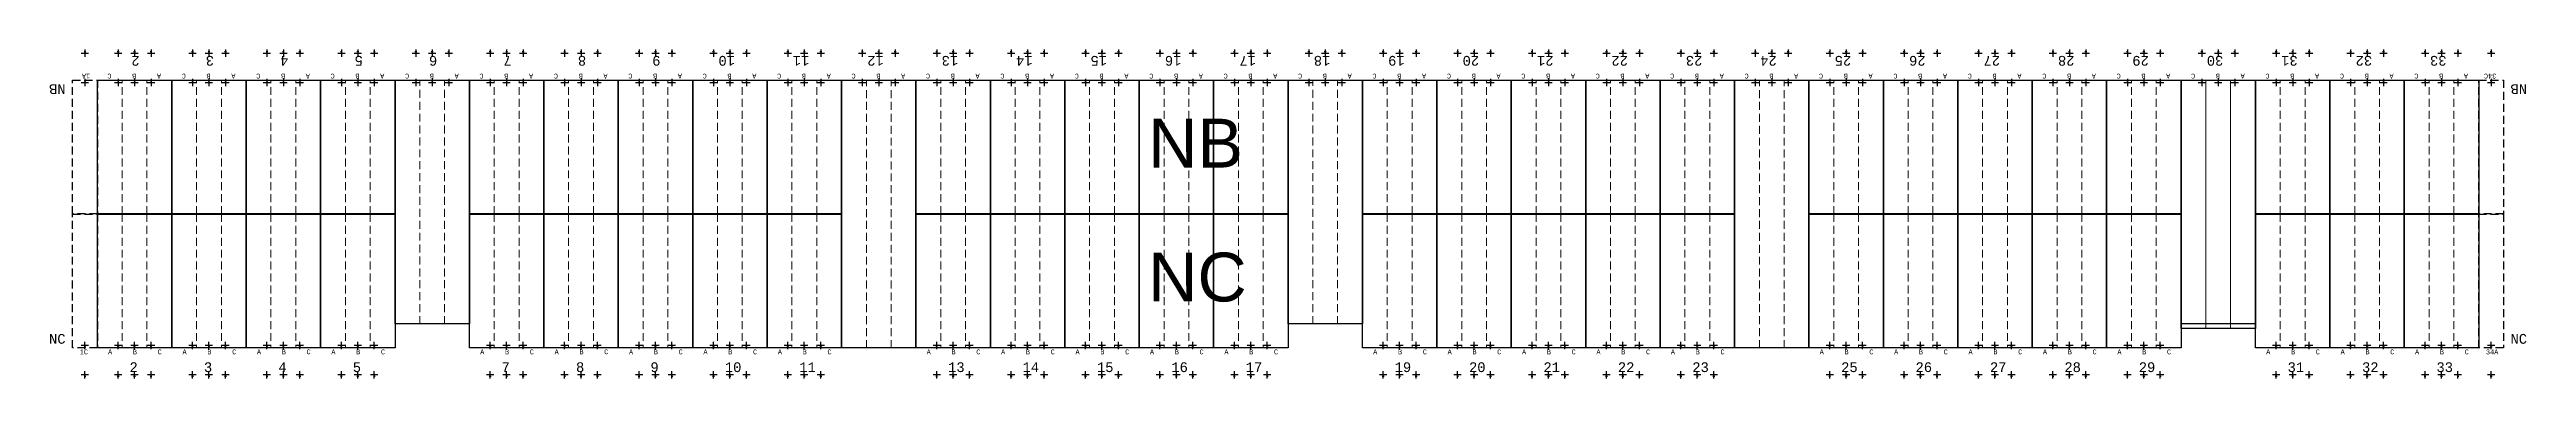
# Model space of a CAD drawing. Header units: millimetres. Extents: x 943 to 655635, y 611 to 177910.
# Drawn here: x 368404 to 469855, y 155001 to 168474 of the extents above; entities that cross this region are included whole.
import ezdxf

# ---------------------------------------------------------------- set-up
doc = ezdxf.new("R2010")
doc.units = ezdxf.units.MM
doc.linetypes.add('DASHED', pattern=[0.75, 0.5, -0.25])
doc.layers.add('Bin location transponder', color=250, linetype='Continuous')
doc.layers.add('WF_numbers', color=6, linetype='Continuous')
for name, color, linetype, lineweight in [('WF buffer', 1, 'DASHED', 30), ('WF transponder', 3, 'Continuous', 30), ('WF_all_bays', 5, 'Continuous', 30), ('WF_sketch_stock_areas', 30, 'Continuous', 30), ('WF_text', 252, 'Continuous', 30)]:
    doc.layers.add(name, color=color, linetype=linetype, lineweight=lineweight)
doc.styles.add('WF_txt', font='consola.ttf')
doc.styles.add('WF_txt_notes', font='arial.ttf')

# ---------------------------------------------------------------- blocks, each defined once
blk = doc.blocks.new('Bin location transponder')
at = {"layer": 'Bin location transponder', "color": 3, "lineweight": 30}
for p, q in [((-600, 0), (600, 0)), ((-150, 300), (150, 300)), ((0, 600), (0, -600))]:
    blk.add_line(p, q, dxfattribs=at)
blk = doc.blocks.new('WF 10x18ft bay')
at = {"layer": 'WF_all_bays', "linetype": 'DASHED', "lineweight": 5, "ltscale": 650}
for p, q in [((1016, 5486), (1016, 0)), ((2032, 5486), (2032, 0))]:
    blk.add_line(p, q, dxfattribs=at)
at = {"layer": 'WF_all_bays'}
blk.add_lwpolyline([(0, 5486), (3048, 5486), (3048, 0), (0, 0)], close=True, dxfattribs=at)
at = {"layer": 'WF transponder', "xscale": 0.25, "yscale": 0.25, "zscale": 0.25, "rotation": 180.0000000062352}
for p in [(850, 100), (1524, 100), (2198, 100), (850, -1100), (1524, -1100), (2198, -1100)]:
    blk.add_blockref('Bin location transponder', p, dxfattribs=at)
at = {"layer": 'WF_numbers', "linetype": 'DASHED', "char_height": 200, "attachment_point": 1, "rotation": 0, "style": 'WF_txt'}
for s, insert in [('A', (439, -62, -723)), ('B', (1455, -62, -723)), ('C', (2471, -62, -723))]:
    blk.add_mtext_dynamic_manual_height_columns(s, width=423.53, gutter_width=2118, heights=[0], dxfattribs=dict(at, insert=insert))
blk = doc.blocks.new('WF 10x36ft bay')
at = {"layer": 'WF_all_bays', "linetype": 'DASHED', "lineweight": 5, "ltscale": 650}
for p, q in [((1016, 10973), (1016, 0)), ((2032, 10973), (2032, 0))]:
    blk.add_line(p, q, dxfattribs=at)
at = {"layer": 'WF_all_bays'}
blk.add_lwpolyline([(0, 10973), (3048, 10973), (3048, 0), (0, 0)], close=True, dxfattribs=at)
at = {"layer": 'WF transponder', "xscale": 0.25, "yscale": 0.25, "zscale": 0.25, "rotation": 180.0000000062352}
for p in [(850, 100), (1524, 100), (2198, 100), (850, -1100), (1524, -1100), (2198, -1100)]:
    blk.add_blockref('Bin location transponder', p, dxfattribs=at)
at = {"layer": 'WF_numbers', "linetype": 'DASHED', "char_height": 200, "attachment_point": 1, "rotation": 0, "style": 'WF_txt'}
for s, insert in [('A', (439, -62, -723)), ('B', (1455, -62, -723)), ('C', (2471, -62, -723))]:
    blk.add_mtext_dynamic_manual_height_columns(s, width=423.53, gutter_width=2118, heights=[0], dxfattribs=dict(at, insert=insert))
blk = doc.blocks.new('WF 40x216in buffer')
at = {"layer": 'WF buffer', "ltscale": 650}
blk.add_lwpolyline([(0, 5486), (1016, 5486), (1016, 0), (0, 0)], close=True, dxfattribs=at)
at = {"layer": 'WF transponder', "xscale": 0.25, "yscale": 0.25, "zscale": 0.25, "rotation": 180.0000000062352}
for p in [(508, 100), (508, -1100)]:
    blk.add_blockref('Bin location transponder', p, dxfattribs=at)
blk = doc.blocks.new('WF 10x33ft bay')
at = {"layer": 'WF_all_bays', "linetype": 'DASHED', "lineweight": 5, "ltscale": 650}
for p, q in [((1217015, 971328, -162219), (1217015, 981510, -162219)), ((1218031, 971328, -162219), (1218031, 981510, -162219))]:
    blk.add_line(p, q, dxfattribs=at)
at = {"layer": 'WF_all_bays', "elevation": -162219}
blk.add_lwpolyline([(1219047, 971328), (1215999, 971328), (1215999, 981510), (1219047, 981510)], close=True, dxfattribs=at)
blk = doc.blocks.new('WF 10x34ft bay')
at = {"layer": 'WF_all_bays', "linetype": 'DASHED', "lineweight": 5, "ltscale": 650}
for p, q in [((1016, 9990), (1016, 0)), ((2032, 9990), (2032, 0))]:
    blk.add_line(p, q, dxfattribs=at)
at = {"layer": 'WF_all_bays'}
blk.add_lwpolyline([(0, 9990), (3048, 9990), (3048, 0), (0, 0)], close=True, dxfattribs=at)
at = {"layer": 'WF transponder', "xscale": 0.25, "yscale": 0.25, "zscale": 0.25, "rotation": 180}
for p in [(850, 100), (1524, 100), (2198, 100), (850, -1100), (1524, -1100), (2198, -1100)]:
    blk.add_blockref('Bin location transponder', p, dxfattribs=at)
at = {"layer": 'WF_numbers', "linetype": 'DASHED', "char_height": 200, "attachment_point": 1, "rotation": 0, "style": 'WF_txt'}
for s, insert in [('A', (439, -62, -723)), ('B', (1455, -62, -723)), ('C', (2471, -62, -723))]:
    blk.add_mtext_dynamic_manual_height_columns(s, width=423.53, gutter_width=2118, heights=[0], dxfattribs=dict(at, insert=insert))

msp = doc.modelspace()

# ---------------------------------------------------------------- block references
at = {"layer": 'WF transponder', "xscale": 0.25, "yscale": 0.25, "zscale": 0.25}
for p in [(456557, 168324, -162219), (457231, 168324, -162219), (457905, 168324, -162219), (456557, 167124, -162219), (457231, 167124, -162219), (457905, 167124, -162219)]:
    msp.add_blockref('Bin location transponder', p, dxfattribs=at)
at = {"layer": 'WF_all_bays'}
for name, p, rotation in [('WF 10x18ft bay', (373411, 167224, -162219), 179.9999999999069), ('WF 10x18ft bay', (376459, 167224, -162219), 179.9999999999069), ('WF 10x18ft bay', (379507, 167224, -162219), 179.9999999999069), ('WF 10x18ft bay', (382555, 167224, -162219), 179.9999999999069), ('WF 10x18ft bay', (388651, 167224, -162219), 179.9999999999069), ('WF 10x18ft bay', (391699, 167224, -162219), 179.9999999999069), ('WF 10x18ft bay', (394747, 167224, -162219), 179.9999999999069), ('WF 10x18ft bay', (397795, 167224, -162219), 179.9999999999069), ('WF 10x18ft bay', (400843, 167224, -162219), 179.9999999999069), ('WF 10x36ft bay', (403891, 167224, -162219), 180.0000000000523), ('WF 10x18ft bay', (406939, 167224, -162219), 179.9999999999069), ('WF 10x18ft bay', (409987, 167224, -162219), 179.9999999999069), ('WF 10x18ft bay', (413035, 167224, -162219), 179.9999999999069), ('WF 10x18ft bay', (416083, 167224, -162219), 179.9999999999069), ('WF 10x18ft bay', (419131, 167224, -162219), 179.9999999999069), ('WF 10x18ft bay', (425227, 167224, -162219), 179.9999999999069), ('WF 10x18ft bay', (428275, 167224, -162219), 179.9999999999069), ('WF 10x18ft bay', (431323, 167224, -162219), 179.9999999999069), ('WF 10x18ft bay', (434371, 167224, -162219), 179.9999999999069), ('WF 10x18ft bay', (437419, 167224, -162219), 179.9999999999069), ('WF 10x36ft bay', (440467, 167224, -162219), 180.0000000000523), ('WF 10x18ft bay', (443515, 167224, -162219), 179.9999999999069), ('WF 10x18ft bay', (446563, 167224, -162219), 179.9999999999069), ('WF 10x18ft bay', (449611, 167224, -162219), 179.9999999999069), ('WF 10x18ft bay', (452659, 167224, -162219), 179.9999999999069), ('WF 10x18ft bay', (455707, 167224, -162219), 179.9999999999069), ('WF 10x18ft bay', (461803, 167224, -162219), 179.9999999999069), ('WF 10x18ft bay', (464851, 167224, -162219), 179.9999999999069), ('WF 10x18ft bay', (467899, 167224, -162219), 179.9999999999069)]:
    msp.add_blockref(name, p, dxfattribs=dict(at, rotation=rotation))
at = {"layer": 'WF_all_bays', "color": 7, "true_color": 0xffffff, "rotation": 180}
for p in [(385603, 167224, -162219), (422179, 167224, -162219), (458755, 167224, -162219)]:
    msp.add_blockref('WF 10x34ft bay', p, dxfattribs=at)
at = {"layer": 'WF_all_bays', "color": 7, "true_color": 0xffffff}
msp.add_blockref('WF 10x33ft bay', (-760292, -814286), dxfattribs=at)
at = {"layer": 'WF_all_bays'}
for p in [(370363, 156251, -162219), (373411, 156251, -162219), (376459, 156251, -162219), (379507, 156251, -162219), (385603, 156251, -162219), (388651, 156251, -162219), (391699, 156251, -162219), (394747, 156251, -162219), (397795, 156251, -162219), (403891, 156251, -162219), (406939, 156251, -162219), (409987, 156251, -162219), (413035, 156251, -162219), (416083, 156251, -162219), (422179, 156251, -162219), (425227, 156251, -162219), (428275, 156251, -162219), (431323, 156251, -162219), (434371, 156251, -162219), (440467, 156251, -162219), (443515, 156251, -162219), (446563, 156251, -162219), (449611, 156251, -162219), (452659, 156251, -162219), (458755, 156251, -162219), (461803, 156251, -162219), (464851, 156251, -162219)]:
    msp.add_blockref('WF 10x18ft bay', p, dxfattribs=at)
at = {"layer": 'WF_sketch_stock_areas'}
for p, rotation in [((370363, 167224, -162219), 179.9999999991718), ((468915, 167224, -162219), 180.0000000000938)]:
    msp.add_blockref('WF 40x216in buffer', p, dxfattribs=dict(at, rotation=rotation))
for p in [(369347, 156251, -162219), (467899, 156251, -162219)]:
    msp.add_blockref('WF 40x216in buffer', p, dxfattribs=at)

# ---------------------------------------------------------------- texts
at = {"layer": 'WF_numbers', "linetype": 'DASHED', "style": 'WF_txt'}
for s, insert, char_height, attachment_point, rotation in [('1A', (370068, 167286, -162943), 200, 1, 180), ('2', (372094, 167812, -162219), 400, 1, 180), ('3', (375142, 167812, -162219), 400, 1, 180), ('4', (378190, 167812, -162219), 400, 1, 180), ('5', (381238, 167812, -162219), 400, 1, 180), ('6', (384286, 167812, -162219), 400, 1, 180), ('7', (387334, 167812, -162219), 400, 1, 180), ('8', (390382, 167812, -162219), 400, 1, 180), ('9', (393430, 167812, -162219), 400, 1, 180), ('10', (396478, 167812, -162219), 400, 1, 180), ('11', (399526, 167812, -162219), 400, 1, 180), ('12', (402574, 167812, -162219), 400, 1, 180), ('13', (405622, 167812, -162219), 400, 1, 180), ('14', (408670, 167812, -162219), 400, 1, 180), ('15', (411718, 167812, -162219), 400, 1, 180), ('16', (414766, 167812, -162219), 400, 1, 180), ('17', (417814, 167812, -162219), 400, 1, 180), ('18', (420862, 167812, -162219), 400, 1, 180), ('19', (423910, 167812, -162219), 400, 1, 180), ('20', (426958, 167812, -162219), 400, 1, 180), ('21', (430006, 167812, -162219), 400, 1, 180), ('22', (433054, 167812, -162219), 400, 1, 180), ('23', (436102, 167812, -162219), 400, 1, 180), ('24', (439150, 167812, -162219), 400, 1, 180), ('25', (442198, 167812, -162219), 400, 1, 180), ('26', (445246, 167812, -162219), 400, 1, 180), ('27', (448294, 167812, -162219), 400, 1, 180), ('28', (451342, 167812, -162219), 400, 1, 180), ('29', (454390, 167812, -162219), 400, 1, 180), ('C', (456284, 167286, -162943), 200, 1, 180), ('30', (457438, 167812, -162219), 400, 1, 180), ('B', (457300, 167286, -162943), 200, 1, 180), ('A', (458316, 167286, -162943), 200, 1, 180), ('31', (460486, 167812, -162219), 400, 1, 180), ('32', (463534, 167812, -162219), 400, 1, 180), ('33', (466582, 167812, -162219), 400, 1, 180), ('34C', (468620, 167286, -162943), 200, 1, 180), ('NB', (369061, 166651, -324439), 400, 1, 180), ('NB', (469201, 166651, -486658), 400, 3, 180), ('1C', (369642, 156188, -162943), 200, 1, 0), ('34A', (468194, 156188, -162943), 200, 1, 0)]:
    msp.add_mtext_dynamic_manual_height_columns(s, width=423.53, gutter_width=2118, heights=[0], dxfattribs=dict(at, insert=insert, char_height=char_height, attachment_point=attachment_point, rotation=rotation))
at = {"layer": 'WF_numbers', "linetype": 'DASHED', "char_height": 400, "style": 'WF_txt'}
for s, insert, attachment_point in [('NC', (369061, 156823, -324439), 3), ('NC', (469201, 156823, -486658), 1), ('2', (371680, 155663, -162219), 1), ('3', (374728, 155663, -162219), 1), ('4', (377776, 155663, -162219), 1), ('5', (380824, 155663, -162219), 1), ('7', (386920, 155663, -162219), 1), ('8', (389968, 155663, -162219), 1), ('9', (393016, 155663, -162219), 1), ('10', (396064, 155663, -162219), 1), ('11', (399112, 155663, -162219), 1), ('13', (405208, 155663, -162219), 1), ('14', (408256, 155663, -162219), 1), ('15', (411304, 155663, -162219), 1), ('16', (414352, 155663, -162219), 1), ('17', (417400, 155663, -162219), 1), ('19', (423496, 155663, -162219), 1), ('20', (426544, 155663, -162219), 1), ('21', (429592, 155663, -162219), 1), ('22', (432640, 155663, -162219), 1), ('23', (435688, 155663, -162219), 1), ('25', (441784, 155663, -162219), 1), ('26', (444832, 155663, -162219), 1), ('27', (447880, 155663, -162219), 1), ('28', (450928, 155663, -162219), 1), ('29', (453976, 155663, -162219), 1), ('31', (460072, 155663, -162219), 1), ('32', (463120, 155663, -162219), 1), ('33', (466168, 155663, -162219), 1)]:
    msp.add_mtext_dynamic_manual_height_columns(s, width=423.53, gutter_width=2118, heights=[0], dxfattribs=dict(at, insert=insert, attachment_point=attachment_point))
at = {"layer": 'WF_text', "char_height": 2000, "attachment_point": 1, "style": 'WF_txt_notes'}
for s, insert in [('NB', (413403, 165640, -162581)), ('NC', (413403, 160154, -162581))]:
    msp.add_mtext_dynamic_manual_height_columns(s, width=1096.38, gutter_width=2118, heights=[0], dxfattribs=dict(at, insert=insert))

doc.saveas('drawing.dxf')
